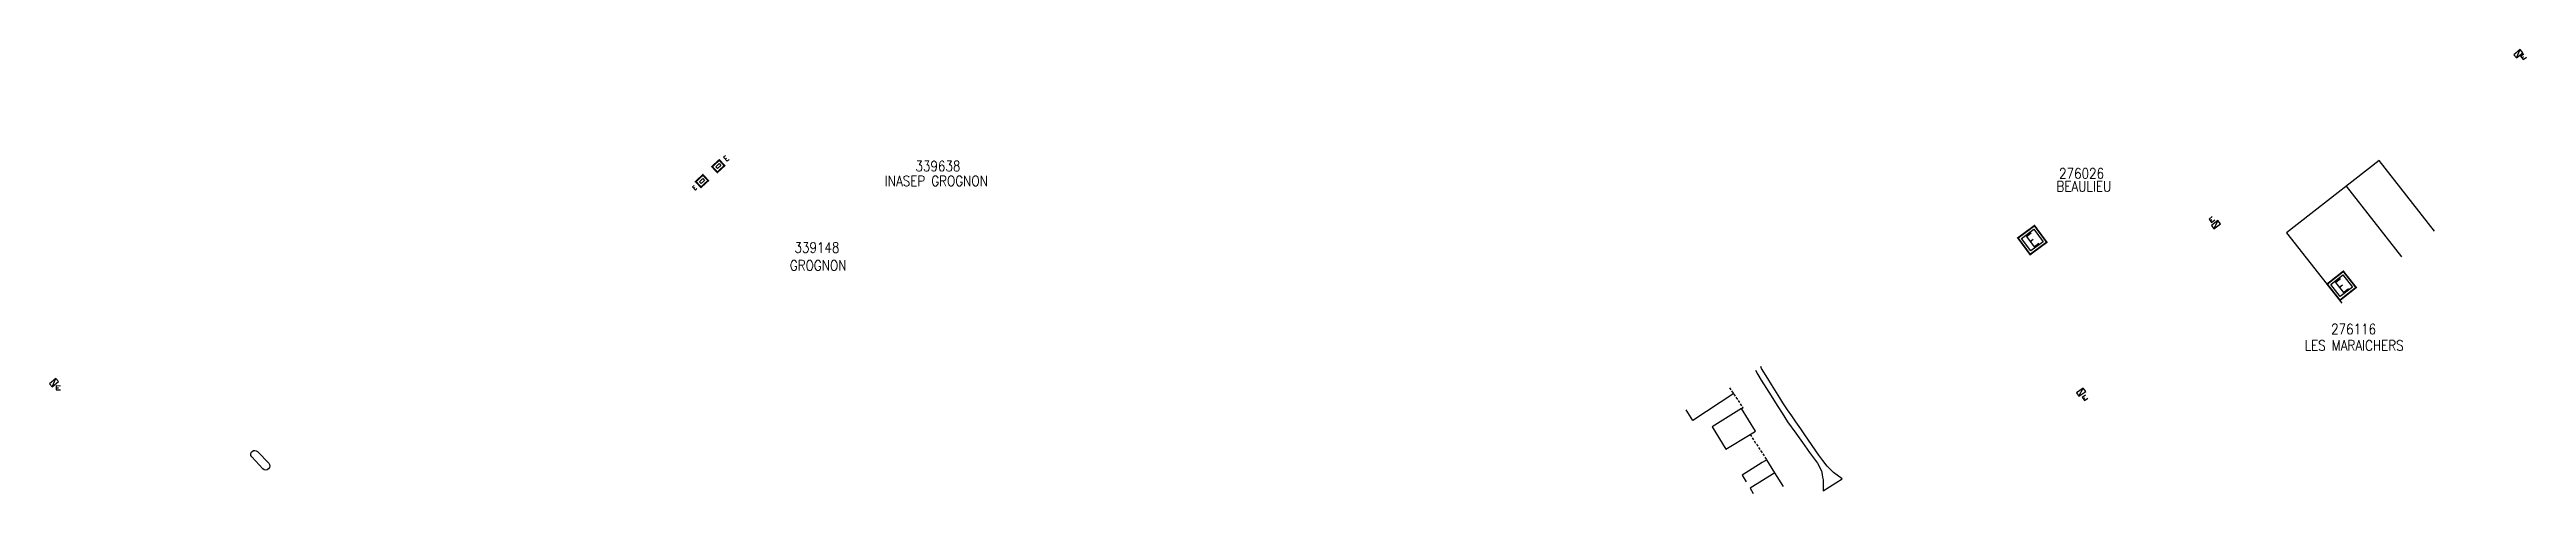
# Model space of a CAD drawing. Header units: millimetres. Extents: x 185009 to 186000, y 127000 to 127985.
# Drawn here: x 185453.1 to 185934.4, y 127899 to 127985.3 of the extents above; entities that cross this region are included whole.
import ezdxf
from ezdxf.enums import TextEntityAlignment as Align

# ---------------------------------------------------------------- set-up
doc = ezdxf.new("R2010")
doc.units = ezdxf.units.MM
doc.linetypes.add('DASHED', pattern=[0.75, 0.5, -0.25])
doc.layers.get('0').update_dxf_attribs({"linetype": 'CONTINUOUS'})
for name, color, linetype in [('M_200', 7, 'CONTINUOUS'), ('W0071', 7, 'CONTINUOUS'), ('W0100', 7, 'CONTINUOUS'), ('W0112', 1, 'DASHED'), ('W0334', 7, 'CONTINUOUS'), ('W0430', 7, 'CONTINUOUS')]:
    doc.layers.add(name, color=color, linetype=linetype)
doc.styles.add('M_ROMANS', font='ROMANS.shx', dxfattribs={"width": 0.75})
doc.styles.get("Standard").update_dxf_attribs({"font": 'romans.shx', "width": 0.85})

# ---------------------------------------------------------------- blocks, each defined once
blk = doc.blocks.new('M_200_59')
at = {"layer": 'M_200', "color": 0, "linetype": 'Continuous', "const_width": 0.35, "flags": 128}
blk.add_lwpolyline([(4, 4), (4, 0), (0, 0), (0, 4)], close=True, dxfattribs=at)
at = {"layer": 'M_200', "color": 0, "linetype": 'Continuous'}
blk.add_lwpolyline([(0.5, 3.5), (3.5, 3.5), (3.5, 0.5), (0.5, 0.5)], close=True, dxfattribs=at)
at = {"layer": 'M_200', "insert": (2, 2), "char_height": 2.5, "width": 4, "attachment_point": 5}
blk.add_mtext('E', dxfattribs=at)
at = {"layer": 'M_200', "color": 0, "linetype": 'Continuous', "width": 0.85}
for tag, p in [('NUM', (2, 17.06)), ('NOM', (2, 10.65))]:
    blk.add_attdef(tag, text='', height=4, dxfattribs=at).set_placement(p, align=Align.MIDDLE)
at = {"layer": 'M_200', "color": 0, "linetype": 'Continuous', "style": 'M_ROMANS', "width": 0.75, "flags": 3}
for tag, p in [('DEF_LEG', (1.87, -2.99)), ('DEF_COUP', (1.87, -5.49)), ('DEF_TYPE', (1.87, -7.99))]:
    blk.add_attdef(tag, text='', height=1.2, dxfattribs=at).set_placement(p, align=Align.MIDDLE)
blk = doc.blocks.new('*U34')
at = {"flags": 128}
for points in [[(0.8, 0.8), (-0.8, 0.8)], [(-0.8, 0.8), (-0.8, 0)], [(0.8, 0.8), (-0.8, 0)], [(-0.8, 0), (0.8, 0)], [(0.04, 1.14), (-0.56, 1.66)], [(0.56, 1.74), (-0.04, 2.26)], [(0.3, 1.44), (0, 1.7)], [(0.04, 1.14), (0.56, 1.74)], [(0.8, 0), (0.8, 0.8)]]:
    blk.add_lwpolyline(points, dxfattribs=at)
blk = doc.blocks.new('*U29')
at = {"layer": 'M_200', "color": 0, "linetype": 'Continuous', "const_width": 0.35, "flags": 128}
blk.add_lwpolyline([(1.9, 1.5), (1.9, 0), (0, 0), (0, 1.5)], close=True, dxfattribs=at)
at = {"layer": 'M_200', "color": 0, "linetype": 'Continuous'}
blk.add_lwpolyline([(0.5, 1), (1.4, 1), (1.4, 0.5), (0.5, 0.5)], close=True, dxfattribs=at)
at = {"layer": 'M_200', "insert": (-1, 0.73), "char_height": 0.83, "width": 0.631, "attachment_point": 5}
blk.add_mtext('E', dxfattribs=at)
at = {"layer": 'M_200', "color": 0, "linetype": 'Continuous', "width": 0.85}
for tag, p in [('NUM', (2, 17.06)), ('NOM', (2, 10.65))]:
    blk.add_attdef(tag, text='', height=4, dxfattribs=at).set_placement(p, align=Align.MIDDLE)
at = {"layer": 'M_200', "color": 0, "linetype": 'Continuous', "style": 'M_ROMANS', "width": 0.75, "flags": 3}
for tag, p in [('DEF_LEG', (1.87, -2.99)), ('DEF_COUP', (1.87, -5.49)), ('DEF_TYPE', (1.87, -7.99))]:
    blk.add_attdef(tag, text='', height=1.2, dxfattribs=at).set_placement(p, align=Align.MIDDLE)
blk = doc.blocks.new('*U30')
at = {"layer": 'M_200', "color": 0, "linetype": 'Continuous', "const_width": 0.35, "flags": 128}
blk.add_lwpolyline([(1.9, 1.5), (1.9, 0), (0, 0), (0, 1.5)], close=True, dxfattribs=at)
at = {"layer": 'M_200', "color": 0, "linetype": 'Continuous'}
blk.add_lwpolyline([(0.5, 1), (1.4, 1), (1.4, 0.5), (0.5, 0.5)], close=True, dxfattribs=at)
at = {"layer": 'M_200', "insert": (3.09, 0.81), "char_height": 1.09, "width": 0.8283, "attachment_point": 5}
blk.add_mtext('E', dxfattribs=at)
at = {"layer": 'M_200', "color": 0, "linetype": 'Continuous', "width": 0.85}
for tag, p in [('NUM', (2, 17.06)), ('NOM', (2, 10.65))]:
    blk.add_attdef(tag, text='', height=4, dxfattribs=at).set_placement(p, align=Align.MIDDLE)
at = {"layer": 'M_200', "color": 0, "linetype": 'Continuous', "style": 'M_ROMANS', "width": 0.75, "flags": 3}
for tag, p in [('DEF_LEG', (1.87, -2.99)), ('DEF_COUP', (1.87, -5.49)), ('DEF_TYPE', (1.87, -7.99))]:
    blk.add_attdef(tag, text='', height=1.2, dxfattribs=at).set_placement(p, align=Align.MIDDLE)
blk = doc.blocks.new('*U56')
at = {"flags": 128}
for points in [[(0.8, 0.8), (-0.8, 0.8)], [(-0.8, 0.8), (-0.8, 0)], [(0.8, 0.8), (-0.8, 0)], [(-0.8, 0), (0.8, 0)], [(0.4, 2.1), (-0.4, 2.1)], [(0.4, 1.3), (-0.4, 1.3)], [(0.4, 1.7), (0, 1.7)], [(0.4, 1.3), (0.4, 2.1)], [(0.8, 0), (0.8, 0.8)]]:
    blk.add_lwpolyline(points, dxfattribs=at)
blk = doc.blocks.new('T430')
at = {"flags": 128}
for points in [[(0.8, 0.8), (-0.8, 0.8)], [(-0.8, 0.8), (-0.8, 0)], [(0.8, 0.8), (-0.8, 0)], [(-0.8, 0), (0.8, 0)], [(-0.4, 2.1), (0.4, 2.1)], [(-0.4, 2.1), (-0.4, 1.3)], [(-0.4, 1.7), (0, 1.7)], [(-0.4, 1.3), (0.4, 1.3)], [(0.8, 0), (0.8, 0.8)]]:
    blk.add_lwpolyline(points, dxfattribs=at)
blk = doc.blocks.new('*U66')
at = {"layer": 'M_200', "color": 0, "linetype": 'Continuous', "const_width": 0.35, "flags": 128}
blk.add_lwpolyline([(0.66, 5.62), (3.14, 2.48), (0, 0), (-2.48, 3.14)], close=True, dxfattribs=at)
at = {"layer": 'M_200', "color": 0, "linetype": 'Continuous'}
blk.add_lwpolyline([(-1.78, 3.06), (0.58, 4.92), (2.44, 2.56), (0.08, 0.7)], close=True, dxfattribs=at)
at = {"layer": 'M_200', "insert": (0.33, 2.81), "char_height": 2.5, "width": 4, "attachment_point": 5, "rotation": 38.3239}
blk.add_mtext('E', dxfattribs=at)
at = {"layer": 'M_200', "color": 0, "linetype": 'Continuous', "width": 0.85}
for tag, p in [('NUM', (2, 17.06)), ('NOM', (2, 10.65))]:
    blk.add_attdef(tag, text='', height=4, dxfattribs=at).set_placement(p, align=Align.MIDDLE)
at = {"layer": 'M_200', "color": 0, "linetype": 'Continuous', "style": 'M_ROMANS', "width": 0.75, "flags": 3}
for tag, p in [('DEF_LEG', (1.87, -2.99)), ('DEF_COUP', (1.87, -5.49)), ('DEF_TYPE', (1.87, -7.99))]:
    blk.add_attdef(tag, text='', height=1.2, dxfattribs=at).set_placement(p, align=Align.MIDDLE)
blk = doc.blocks.new('*U64')
at = {"flags": 128}
for points in [[(-0.01, 1.06), (-0.81, 1.08)], [(0.8, 0.8), (-0.8, 0.8)], [(-0.8, 0.8), (-0.8, 0)], [(0.8, 0.8), (-0.8, 0)], [(-0.8, 0), (0.8, 0)], [(0.01, 1.86), (-0.79, 1.88)], [(0, 1.46), (-0.4, 1.47)], [(-0.01, 1.06), (0.01, 1.86)], [(0.8, 0), (0.8, 0.8)]]:
    blk.add_lwpolyline(points, dxfattribs=at)

msp = doc.modelspace()

# ---------------------------------------------------------------- linework, layer by layer
at = {"layer": 'W0071', "color": 252, "flags": 128}
for points in [[(185784.58, 127922.95), (185785.05, 127922.07), (185785.71, 127921), (185787.17, 127918.67), (185788.91, 127915.87), (185789.74, 127914.55), (185790.79, 127912.87), (185792.4, 127910.65), (185793.7, 127908.87), (185795.1, 127906.94), (185796.06, 127905.61), (185796.61, 127904.86), (185797.39, 127903.36), (185797.54, 127902.66), (185797.63, 127902.15), (185797.72, 127901.64), (185797.73, 127899.44)], [(185801.43, 127901.82), (185799.74, 127903.04), (185798.49, 127904.28), (185797.69, 127905.34), (185796.89, 127906.4), (185794.15, 127910.38), (185793.39, 127911.5), (185792.43, 127912.9), (185791.63, 127914.06), (185790.82, 127915.24), (185789.89, 127916.59), (185789.29, 127917.56), (185788.67, 127918.57), (185787.7, 127920.15), (185786.95, 127921.34), (185785.77, 127923.26), (185785.59, 127923.63)], [(185797.73, 127899.44), (185801.43, 127901.82)]]:
    msp.add_lwpolyline(points, dxfattribs=at)
at = {"layer": 'W0100', "color": 252, "flags": 128}
for points in [[(185916.54, 127949.97), (185905.79, 127963.71), (185887.78, 127949.66), (185898.52, 127935.93)], [(185899.39, 127958.72), (185910.11, 127944.96)], [(185780.37, 127918.37), (185772.42, 127913.13), (185771.11, 127915.24)], [(185778.84, 127907.56), (185783.51, 127910.42), (185784.59, 127911.09), (185781.87, 127915.48), (185776.14, 127911.89), (185778.84, 127907.56)], [(185788.33, 127902.96), (185786.75, 127905.5), (185785.87, 127904.98), (185783.92, 127903.74), (185781.97, 127902.5), (185782.75, 127901.24)], [(185790.02, 127900.3), (185788.33, 127902.96), (185783.55, 127899.97), (185784.14, 127898.95)]]:
    msp.add_lwpolyline(points, dxfattribs=at)
at = {"layer": 'W0112', "color": 252, "flags": 128}
for points in [[(185781.87, 127915.48), (185782.17, 127915.65), (185780.37, 127918.37), (185779.56, 127919.52)], [(185783.51, 127910.42), (185786.75, 127905.5)]]:
    msp.add_lwpolyline(points, dxfattribs=at)
at = {"layer": 'W0334', "color": 252}
msp.add_lwpolyline([(185494.52, 127903.74), (185492.34, 127906.06, -0.975288), (185493.48, 127907.1), (185495.64, 127904.83, -0.983848)], format="xyb", close=True, dxfattribs=at)

# ---------------------------------------------------------------- block references
at = {"layer": 'M_200'}
ref = msp.add_blockref('*U29', (185579.65, 127958.51), dxfattribs=dict(at, rotation=42.49953560810825))
ref.add_attrib('NUM', '339148', dxfattribs={"color": 0, "linetype": 'Continuous', "height": 2, "width": 0.85}).set_placement((185602.19, 127946.78), align=Align.MIDDLE)
ref.add_attrib('NOM', 'GROGNON', dxfattribs={"color": 0, "linetype": 'Continuous', "height": 2, "width": 0.85}).set_placement((185602.42, 127943.3), align=Align.MIDDLE)
ref = msp.add_blockref('*U30', (185582.82, 127961.41), dxfattribs=dict(at, rotation=42.49953560810823))
ref.add_attrib('NUM', '339638', dxfattribs={"color": 0, "linetype": 'Continuous', "height": 2, "width": 0.85}).set_placement((185625.7, 127962.62), align=Align.MIDDLE)
ref.add_attrib('NOM', 'INASEP GROGNON', dxfattribs={"color": 0, "linetype": 'Continuous', "height": 2, "width": 0.85}).set_placement((185625.39, 127959.72), align=Align.MIDDLE)
ref = msp.add_blockref('M_200_59', (185837.95, 127945.43), dxfattribs=dict(at, rotation=36.42184698117438))
ref.add_attrib('NUM', '276026', dxfattribs={"color": 0, "linetype": 'Continuous', "height": 2, "width": 0.85}).set_placement((185847.94, 127961.19), align=Align.MIDDLE)
ref.add_attrib('NOM', 'BEAULIEU', dxfattribs={"color": 0, "linetype": 'Continuous', "height": 2, "width": 0.85}).set_placement((185848.39, 127958.67), align=Align.MIDDLE)
ref = msp.add_blockref('*U66', (185898.15, 127936.53), dxfattribs=at)
ref.add_attrib('NUM', '276116', dxfattribs={"color": 0, "linetype": 'Continuous', "height": 2, "width": 0.85}).set_placement((185900.81, 127930.92), align=Align.MIDDLE)
ref.add_attrib('NOM', 'LES MARAICHERS', dxfattribs={"color": 0, "linetype": 'Continuous', "height": 2, "width": 0.85}).set_placement((185900.92, 127927.75), align=Align.MIDDLE)
at = {"layer": 'W0430'}
for name, p, rotation in [('*U64', (185932.58, 127984.77), 219.7710884002678), ('T430', (185874.31, 127950.89), 37.68290142736046), ('*U34', (185453.66, 127920.81), 220.6977518755291), ('*U56', (185847.63, 127918.97), 215.0514716417511)]:
    msp.add_blockref(name, p, dxfattribs=dict(at, rotation=rotation))

doc.saveas('drawing.dxf')
